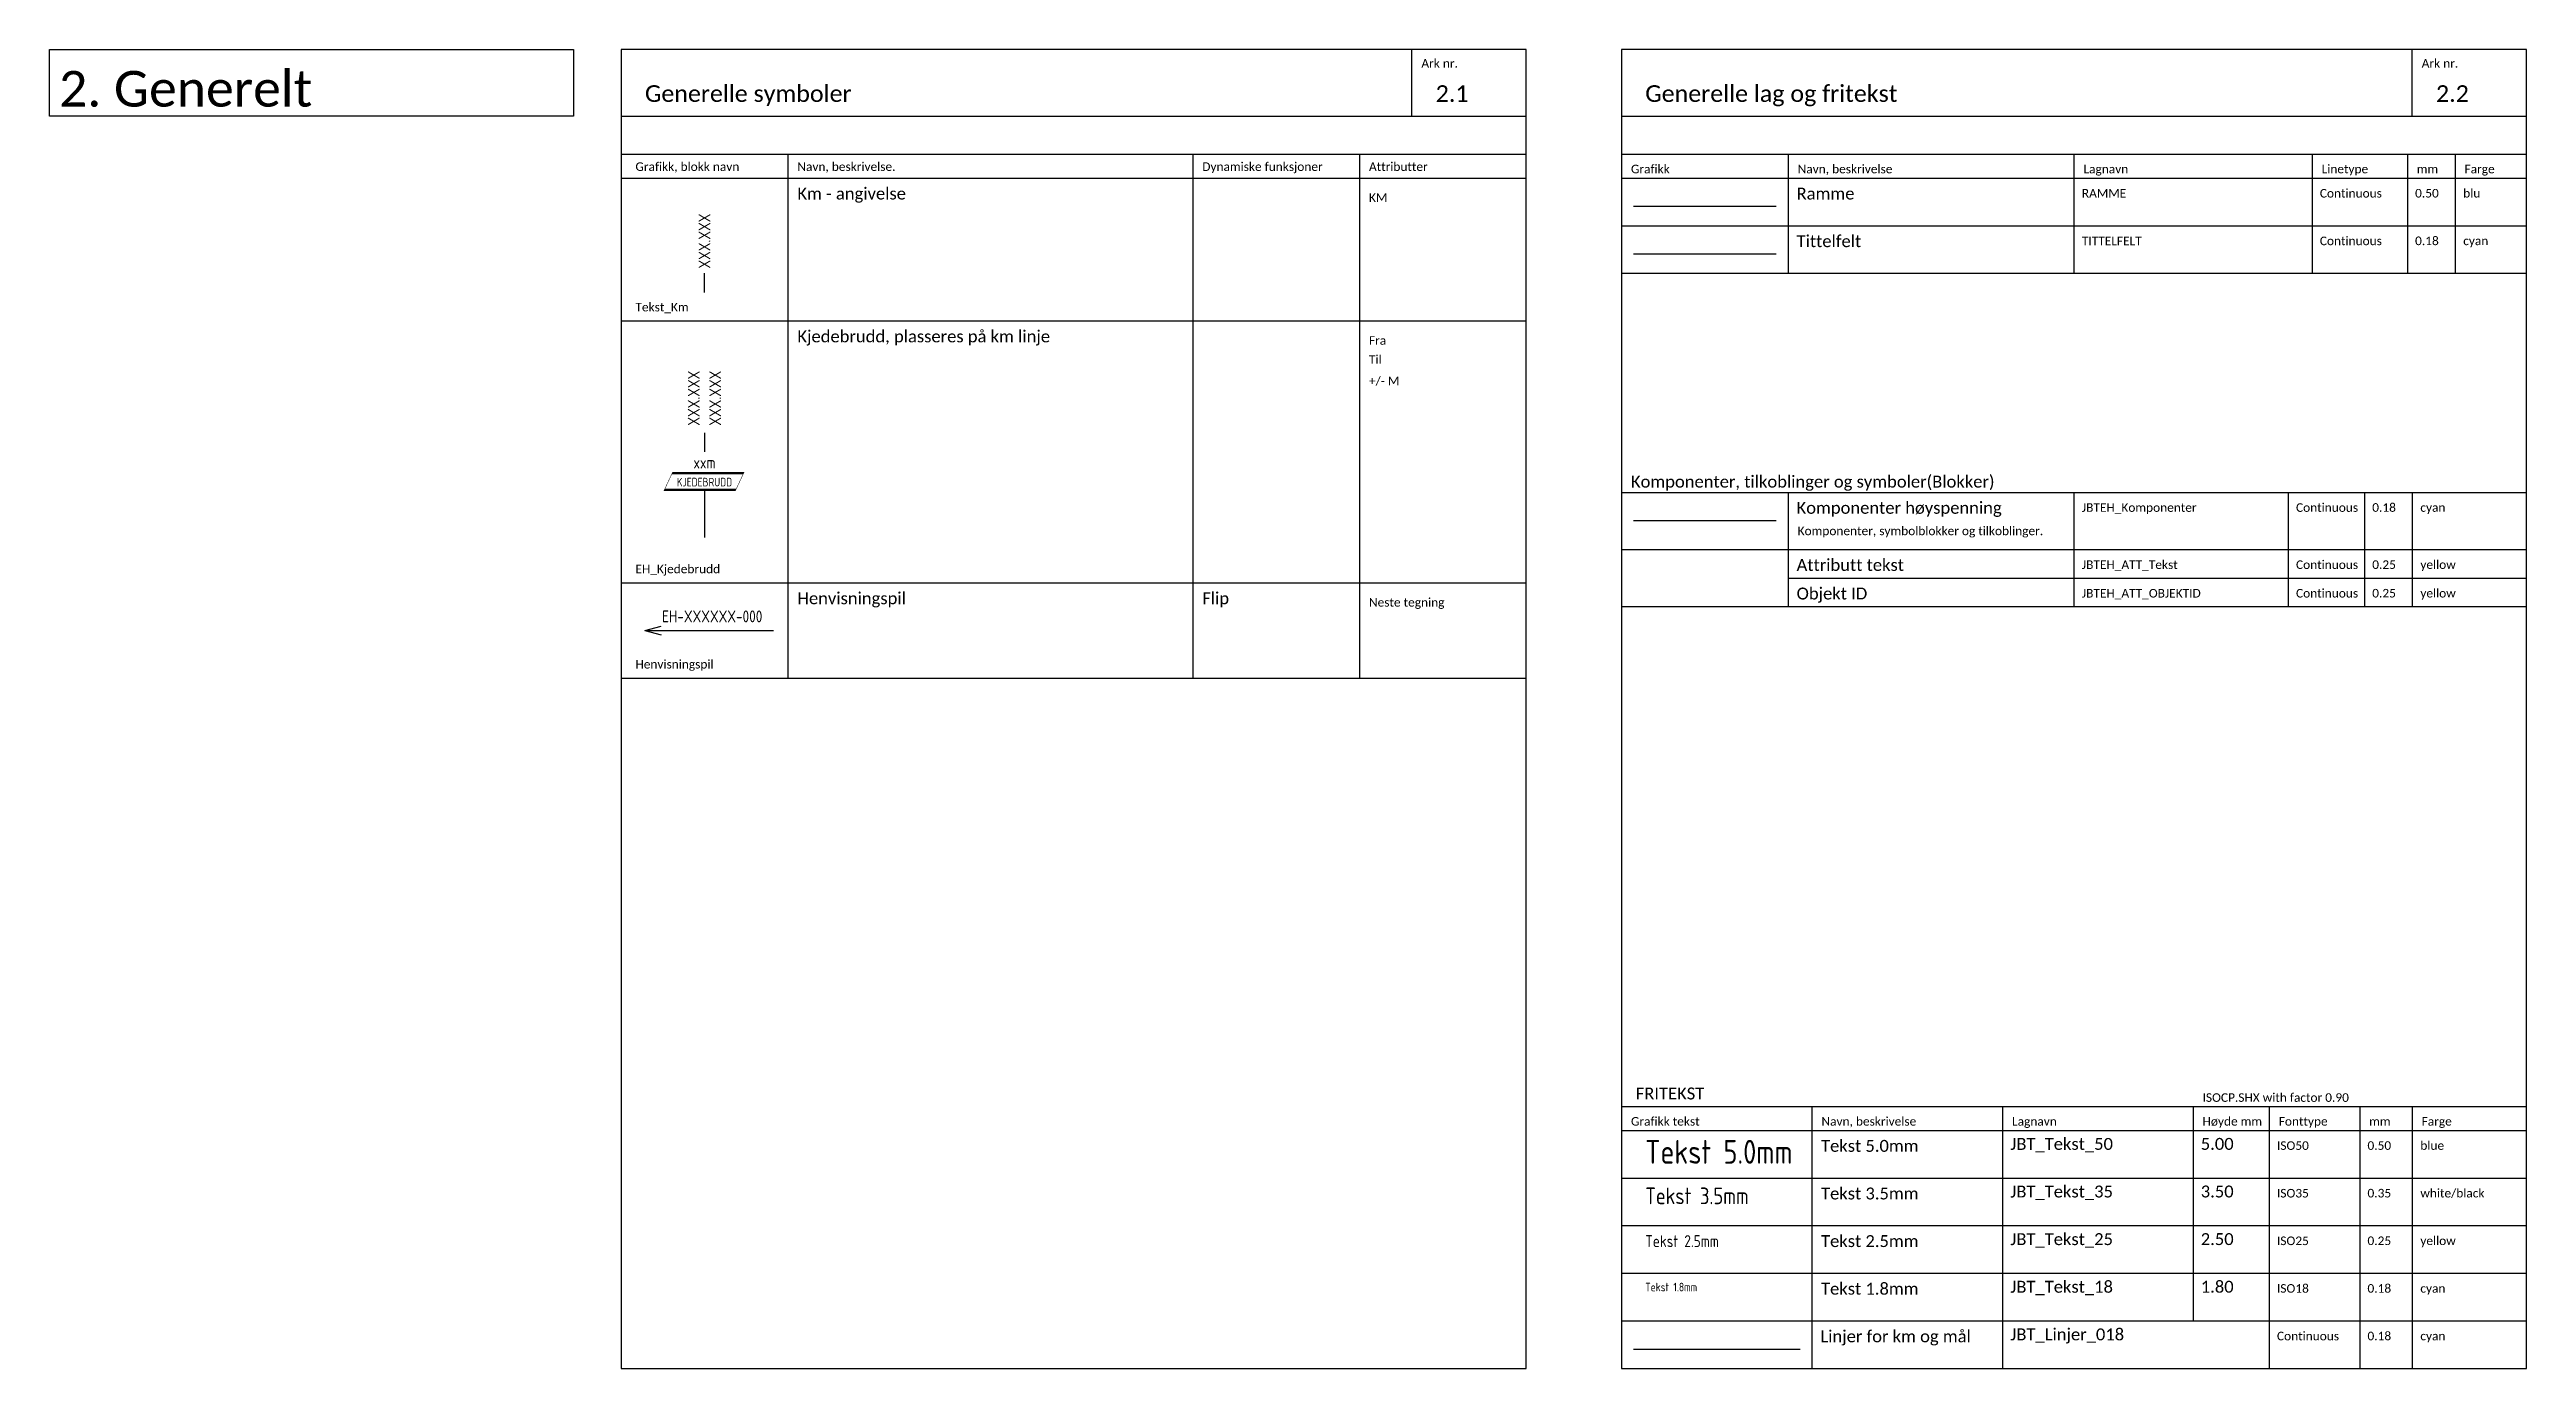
# Model space of a CAD drawing. Header units: millimetres. Extents: x -120 to 1240, y -2156 to 277.
# Drawn here: x -120 to 400, y -307 to -30 of the extents above; entities that cross this region are included whole.
import ezdxf
from ezdxf.enums import TextEntityAlignment as Align

# ---------------------------------------------------------------- set-up
doc = ezdxf.new("R2010")
doc.units = ezdxf.units.MM
for name, color, linetype in [('JBT_Linjer_018', 4, 'Continuous'), ('JBT_Tekst_18', 4, 'Continuous'), ('JBT_Tekst_25', 2, 'Continuous'), ('JBT_Tekst_35', 7, 'Continuous'), ('JBT_Tekst_50', 5, 'Continuous'), ('JBTEH_Komponenter', 4, 'Continuous'), ('RAMME', 5, 'Continuous'), ('RAMME SYMBOLER', 4, 'Continuous'), ('RAMME TEKST', 7, 'Continuous'), ('TITTELFELT', 4, 'Continuous')]:
    doc.layers.add(name, color=color, linetype=linetype)
doc.styles.add('Calibri', font='calibri.ttf')
doc.styles.add('ISO18', font='isocp.shx', dxfattribs={"width": 0.9, "height": 1.8})
doc.styles.add('ISO25', font='isocp.shx', dxfattribs={"width": 0.9, "height": 2.5})
doc.styles.add('ISO35', font='isocp.shx', dxfattribs={"width": 0.9, "height": 3.5})
doc.styles.add('ISO50', font='isocp.shx', dxfattribs={"width": 0.9, "height": 5})

msp = doc.modelspace()

# ---------------------------------------------------------------- texts
at = {"layer": 'JBT_Tekst_18', "linetype": 'ByBlock', "insert": (215, -289), "char_height": 1.8, "attachment_point": 1, "style": 'ISO18'}
msp.add_mtext_dynamic_manual_height_columns('Tekst 1.8mm', width=46, gutter_width=6.5, heights=[0], dxfattribs=at)
at = {"layer": 'JBT_Tekst_25', "insert": (215, -279), "char_height": 2.5, "attachment_point": 1, "style": 'ISO25'}
msp.add_mtext_dynamic_manual_height_columns('Tekst 2.5mm', width=46, gutter_width=6.5, heights=[0], dxfattribs=at)
at = {"layer": 'JBT_Tekst_35', "insert": (215, -269), "char_height": 3.5, "attachment_point": 1, "style": 'ISO35'}
msp.add_mtext_dynamic_manual_height_columns('Tekst 3.5mm', width=46, gutter_width=6.5, heights=[0], dxfattribs=at)
at = {"layer": 'JBT_Tekst_50', "insert": (215, -259), "char_height": 5, "attachment_point": 1, "style": 'ISO50'}
msp.add_mtext_dynamic_manual_height_columns('Tekst 5.0mm', width=46, gutter_width=6.5, heights=[0], dxfattribs=at)
at = {"layer": 'RAMME TEKST', "style": 'Calibri'}
for s, height, p in [('2. Generelt', 7.5, (-118, -42)), ('KM', 1.8, (157, -62)), ('Ramme', 2.5, (246.77, -61.5)), ('Tittelfelt', 2.5, (246.77, -71.5)), ('Tekst_Km', 1.8, (3, -85)), ('Kjedebrudd, plasseres på km linje', 2.5, (37, -91.5)), ('Fra', 1.8, (157, -92)), ('Til', 1.8, (157, -96)), ('+/- M', 1.8, (157, -100.5)), ('Komponenter, tilkoblinger og symboler(Blokker)', 2.5, (212, -122)), ('Komponenter høyspenning', 2.5, (246.77, -127.5)), ('EH_Kjedebrudd', 1.8, (3, -140)), ('Attributt tekst', 2.5, (246.77, -139.5)), ('Henvisningspil', 2.5, (37, -146.5)), ('Neste tegning', 1.8, (157, -147)), ('Objekt ID', 2.5, (246.77, -145.5)), ('Henvisningspil', 1.8, (3, -160)), ('Tekst 5.0mm', 2.5, (251.9, -261.5)), ('JBT_Tekst_50', 2.5, (291.66, -261.09)), ('5.00', 2.5, (331.62, -261.08)), ('Tekst 3.5mm', 2.5, (251.9, -271.5)), ('JBT_Tekst_35', 2.5, (291.66, -271.09)), ('3.50', 2.5, (331.62, -271.08)), ('Tekst 2.5mm', 2.5, (251.9, -281.5)), ('JBT_Tekst_25', 2.5, (291.66, -281.09)), ('2.50', 2.5, (331.62, -281.08)), ('Tekst 1.8mm', 2.5, (251.9, -291.5)), ('JBT_Tekst_18', 2.5, (291.66, -291.09)), ('1.80', 2.5, (331.62, -291.08)), ('Linjer for km og mål', 2.5, (251.77, -301.5)), ('JBT_Linjer_018', 2.5, (291.66, -301.09))]:
    msp.add_text(s, height=height, dxfattribs=at).set_placement(p)
at = {"layer": 'RAMME TEKST', "linetype": 'ByBlock', "style": 'Calibri'}
for s, height, p in [('Ark nr.', 1.8, (168, -33.8)), ('Ark nr.', 1.8, (378, -33.8)), ('Generelle symboler', 3.5, (5, -41)), ('2.1', 3.5, (171, -41)), ('Generelle lag og fritekst', 3.5, (215, -41)), ('2.2', 3.5, (381, -41)), ('Grafikk, blokk navn', 1.8, (3, -55.5)), ('Navn, beskrivelse. ', 1.8, (37, -55.5)), ('Dynamiske funksjoner', 1.8, (122, -55.5)), ('Attributter', 1.8, (157, -55.5)), ('Grafikk', 1.8, (212, -56)), ('Navn, beskrivelse', 1.8, (247, -56)), ('Lagnavn', 1.8, (307, -56)), ('Linetype', 1.8, (357, -56)), ('mm', 1.8, (376.98, -56)), ('Farge', 1.8, (387, -56)), ('RAMME', 1.8, (306.66, -61.09)), ('Continuous', 1.8, (356.62, -61.09)), ('0.50', 1.8, (376.62, -61.08)), ('blu', 1.8, (386.72, -61.08)), ('TITTELFELT', 1.8, (306.66, -71.09)), ('Continuous', 1.8, (356.62, -71.09)), ('0.18', 1.8, (376.62, -71.08)), ('cyan', 1.8, (386.72, -71.08)), ('JBTEH_Komponenter', 1.8, (306.66, -127.09)), ('Continuous', 1.8, (351.62, -127.09)), ('0.18', 1.8, (367.62, -127.08)), ('cyan', 1.8, (377.72, -127.08)), ('Komponenter, symbolblokker og tilkoblinger.  ', 1.8, (247, -132)), ('JBTEH_ATT_Tekst', 1.8, (306.66, -139.09)), ('Continuous', 1.8, (351.62, -139.09)), ('0.25', 1.8, (367.62, -139.08)), ('yellow', 1.8, (377.72, -139.08)), ('JBTEH_ATT_OBJEKTID', 1.8, (306.66, -145.09)), ('Continuous', 1.8, (351.62, -145.09)), ('0.25', 1.8, (367.62, -145.08)), ('yellow', 1.8, (377.72, -145.08)), ('FRITEKST', 2.5, (213, -250.5)), ('ISOCP.SHX with factor 0.90', 1.8, (332, -251)), ('Grafikk tekst', 1.8, (212, -256)), ('Navn, beskrivelse', 1.8, (252, -256)), ('Lagnavn', 1.8, (292, -256)), ('Høyde mm', 1.8, (332, -256)), ('Fonttype', 1.8, (348, -256)), ('mm', 1.8, (366.98, -256)), ('Farge', 1.8, (378, -256)), ('ISO50', 1.8, (347.62, -261.09)), ('0.50', 1.8, (366.62, -261.08)), ('blue', 1.8, (377.72, -261.08)), ('ISO35', 1.8, (347.62, -271.09)), ('0.35', 1.8, (366.62, -271.08)), ('white/black', 1.8, (377.72, -271.08)), ('ISO25', 1.8, (347.62, -281.09)), ('0.25', 1.8, (366.62, -281.08)), ('yellow', 1.8, (377.72, -281.08)), ('ISO18', 1.8, (347.62, -291.09)), ('0.18', 1.8, (366.62, -291.08)), ('cyan', 1.8, (377.72, -291.08)), ('Continuous', 1.8, (347.62, -301.09)), ('0.18', 1.8, (366.62, -301.08)), ('cyan', 1.8, (377.72, -301.08))]:
    msp.add_text(s, height=height, dxfattribs=at).set_placement(p)
at = {"layer": 'RAMME TEKST', "insert": (37, -59), "char_height": 2.5, "width": 39.6865, "attachment_point": 1, "style": 'Calibri'}
msp.add_mtext('Km - angivelse', dxfattribs=at)
at = {"layer": 'RAMME TEKST', "linetype": 'ByBlock', "insert": (122, -144), "char_height": 2.5, "width": 33, "attachment_point": 1, "style": 'Calibri'}
msp.add_mtext('Flip', dxfattribs=at)

# ---------------------------------------------------------------- blocks, each defined once
blk = doc.blocks.new('Tekst_Km')
at = {"layer": 'JBT_Linjer_018'}
blk.add_line((0, -4), (0, 0), dxfattribs=at)
at = {"style": 'ISO25', "width": 0.9}
blk.add_attdef('KM', text='', height=2.5, rotation=90, dxfattribs=at).set_placement((0, 1), align=Align.MIDDLE_LEFT)
blk = doc.blocks.new('*U163')
at = {"layer": 'JBT_Linjer_018'}
for q in [(3.4, 0.91), (27, 0), (3.4, -0.91)]:
    blk.add_line((0, 0), q, dxfattribs=at)
at = {"style": 'ISO25', "width": 0.9}
blk.add_attdef('HENVISING', text='', height=2.5, dxfattribs=at).set_placement((26.66, 4.2), align=Align.TOP_RIGHT)
blk = doc.blocks.new('EH_Kjedebrudd')
at = {"color": 4}
for p, q in [((0, 0), (0, -4)), ((0, -12), (0, -22))]:
    blk.add_line(p, q, dxfattribs=at)
blk.add_lwpolyline([(-8.43, -12, 0.5, 0.5, 0), (6.57, -12, 0.1, 0.1, 0), (8.2, -8.5, 0.5, 0.5, 0), (-6.8, -8.5, 0.1, 0.1, 0)], format="xyseb", close=True)
at = {"color": 4, "linetype": 'ByBlock', "style": 'ISO25', "width": 0.9}
blk.add_text('KJEDEBRUDD', height=1.8, dxfattribs=at).set_placement((0, -11.25), align=Align.CENTER)
at = {"color": 2, "style": 'ISO25', "width": 0.9}
for tag, p in [('KB-FRA', (-2.25, 1.5)), ('KB-TIL', (2.25, 1.5))]:
    blk.add_attdef(tag, text='', height=2.5, rotation=90, dxfattribs=at).set_placement(p, align=Align.MIDDLE_LEFT)
blk.add_attdef('KB-M', text='', height=2.5, dxfattribs=at).set_placement((0, -7.5), align=Align.CENTER)

# ---------------------------------------------------------------- linework, layer by layer
at = {"layer": 'JBT_Linjer_018'}
msp.add_line((247.5, -303), (212.5, -303), dxfattribs=at)
at = {"layer": 'JBTEH_Komponenter'}
msp.add_line((242.5, -129), (212.5, -129), dxfattribs=at)
at = {"layer": 'RAMME'}
msp.add_line((242.5, -63), (212.5, -63), dxfattribs=at)
for points in [[(-120, -30), (-10, -30), (-10, -44), (-120, -44)], [(190, -30), (0, -30), (0, -307), (190, -307)], [(400, -30), (210, -30), (210, -307), (400, -307)]]:
    msp.add_lwpolyline(points, close=True, dxfattribs=at)
for points in [[(0, -44), (190, -44)], [(210, -44), (400, -44)]]:
    msp.add_lwpolyline(points, dxfattribs=at)
at = {"layer": 'RAMME SYMBOLER'}
for p, q in [((166, -44), (166, -30)), ((376, -44), (376, -30)), ((0, -52), (190, -52)), ((35, -52), (35, -162)), ((120, -52), (120, -162)), ((155, -52), (155, -162)), ((210, -52), (400, -52)), ((245, -52), (245, -77)), ((305, -52), (305, -77)), ((355, -52), (355, -77)), ((375, -52), (375, -77)), ((385, -52), (385, -77)), ((0, -57), (190, -57)), ((210, -57), (400, -57)), ((210, -67), (400, -67)), ((210, -77), (400, -77)), ((0, -87), (190, -87)), ((210, -123), (400, -123)), ((245, -123), (245, -147)), ((305, -123), (305, -147)), ((350, -123), (350, -147)), ((366, -123), (366, -147)), ((376, -123), (376, -147)), ((210, -135), (400, -135)), ((0, -142), (190, -142)), ((245, -141), (400, -141)), ((210, -147), (400, -147)), ((0, -162), (190, -162)), ((210, -252), (400, -252)), ((250, -252), (250, -297)), ((290, -252), (290, -297)), ((330, -252), (330, -297)), ((346, -252), (346, -297)), ((365, -252), (365, -297)), ((376, -252), (376, -297)), ((210, -257), (400, -257)), ((250, -257), (250, -297)), ((210, -267), (400, -267)), ((210, -277), (400, -277)), ((210, -287), (400, -287)), ((210, -297), (400, -297)), ((250, -297), (250, -307)), ((290, -297), (290, -307)), ((346, -297), (346, -307)), ((365, -297), (365, -307)), ((376, -297), (376, -307))]:
    msp.add_line(p, q, dxfattribs=at)
at = {"layer": 'TITTELFELT'}
msp.add_line((242.5, -73), (212.5, -73), dxfattribs=at)

# ---------------------------------------------------------------- block references
at = {"layer": 'JBT_Linjer_018'}
msp.add_blockref('EH_Kjedebrudd', (17.5, -110.5), dxfattribs=at).add_auto_attribs({'KB-FRA': 'XXX.XXX', 'KB-TIL': 'XXX.XXX', 'KB-M': 'xxm'})
at = {"layer": 'JBT_Tekst_25'}
msp.add_blockref('Tekst_Km', (17.5, -77), dxfattribs=at).add_auto_attribs({'KM': 'XXX.XXX'})
ref = msp.add_blockref('*U163', (5, -152), dxfattribs=at)
ref.add_attrib('HENVISING_001', 'EH-XXXXXX-000', (8.6, -150.3), dxfattribs={"layer": '0', "height": 2.5, "style": 'ISO25', "width": 0.9})

msp.set_redraw_order([(e.dxf.handle, doc.entitydb.next_handle()) for e in msp.query("TEXT MTEXT ATTDEF DIMENSION ARC_DIMENSION")])  # texts and dimensions are drawn at this point

doc.saveas('drawing.dxf')
